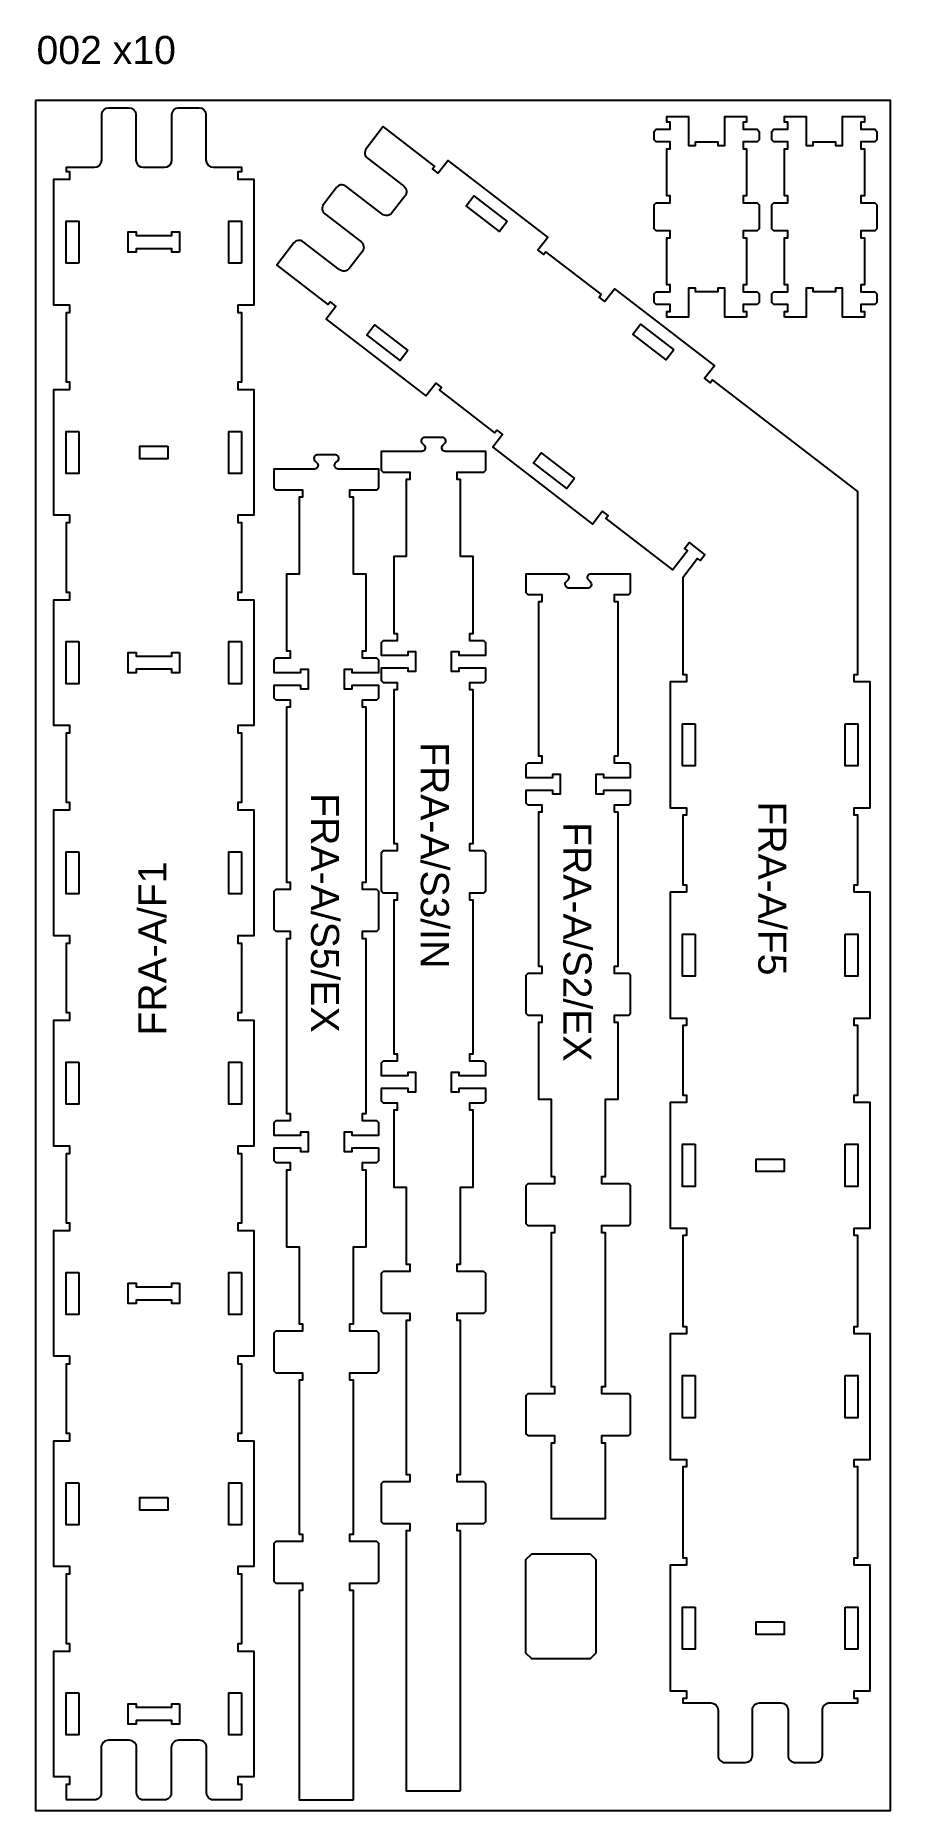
# Model space of a CAD drawing. Extents: x -4741 to 10570, y -11118 to 12613.
# Drawn here: x -2650 to -1430, y 6775 to 9307 of the extents above; entities that cross this region are included whole.
import ezdxf

# ---------------------------------------------------------------- set-up
doc = ezdxf.new("R2010")
doc.units = 0
doc.header["$MEASUREMENT"] = 0
for name, color, linetype in [('0_SHEET_BIRCHPLY_2440X1220', 1, 'CONTINUOUS'), ('1_ANYTOOL_1MMDEEP_INSIDE', 2, 'CONTINUOUS'), ('3_ANYTOOL_CUTTHROUGH_INSID', 4, 'CONTINUOUS'), ('6_ANYTOOL_CUTTHROUGH_OUTSI', 5, 'CONTINUOUS')]:
    doc.layers.add(name, color=color, linetype=linetype)

msp = doc.modelspace()

# ---------------------------------------------------------------- texts
at = {"layer": '0_SHEET_BIRCHPLY_2440X1220', "insert": (-2648.1, 9306.5), "char_height": 40, "width": 232.771, "attachment_point": 1}
msp.add_mtext('\\fArial;002 x10', dxfattribs=at)
at = {"layer": '1_ANYTOOL_1MMDEEP_INSIDE', "char_height": 40, "attachment_point": 1}
for s, insert, width, rotation in [('\\fArial;FRA-A/S3/IN', (-2059.8, 8299), 351.084, 270), ('\\fArial;FRA-A/S5/EX', (-2216.4, 8226), 373.735, 270), ('\\fArial;FRA-A/F5', (-1578.3, 8214.3), 279.277, 270), ('\\fArial;FRA-A/S2/EX', (-1856.3, 8184.8), 373.735, 270), ('\\fArial;FRA-A/F1', (-2503, 7880.2), 271.566, 90)]:
    msp.add_mtext(s, dxfattribs=dict(at, insert=insert, width=width, rotation=rotation))

# ---------------------------------------------------------------- linework, layer by layer
at = {"layer": '0_SHEET_BIRCHPLY_2440X1220'}
msp.add_lwpolyline([(-2649.6, 9214.6), (-2649.6, 6774.6), (-1429.6, 6774.6), (-1429.6, 9214.6), (-2649.6, 9214.6)], dxfattribs=at)
at = {"layer": '3_ANYTOOL_CUTTHROUGH_INSID'}
for points in [[(-1976.8, 9041.7), (-1987.7, 9027.4), (-2035.3, 9064), (-2024.3, 9078.3), (-1976.8, 9041.7)], [(-2587.7, 8982.3), (-2605.7, 8982.3), (-2605.7, 9042.3), (-2587.7, 9042.3), (-2587.7, 8982.3)], [(-2355.7, 8982.3), (-2373.7, 8982.3), (-2373.7, 9042.3), (-2355.7, 9042.3), (-2355.7, 8982.3)], [(-2444.2, 8997.8), (-2455.2, 8997.8), (-2455.2, 9002.8), (-2506.2, 9002.8), (-2506.2, 8997.8), (-2517.2, 8997.8), (-2517.2, 9026.8), (-2506.2, 9026.8), (-2506.2, 9021.8), (-2455.2, 9021.8), (-2455.2, 9026.8), (-2444.2, 9026.8), (-2444.2, 8997.8)], [(-2118.2, 8857.8), (-2129.2, 8843.5), (-2176.7, 8880.1), (-2165.8, 8894.4), (-2118.2, 8857.8)], [(-1739, 8858.8), (-1749.9, 8844.5), (-1797.5, 8881.1), (-1786.5, 8895.4), (-1739, 8858.8)], [(-2587.7, 8742.3), (-2587.7, 8682.3), (-2605.7, 8682.3), (-2605.7, 8742.3), (-2587.7, 8742.3)], [(-2355.7, 8742.3), (-2355.7, 8682.3), (-2373.7, 8682.3), (-2373.7, 8742.3), (-2355.7, 8742.3)], [(-2460.7, 8721.3), (-2460.7, 8703.3), (-2500.7, 8703.3), (-2500.7, 8721.3), (-2460.7, 8721.3)], [(-1880.4, 8674.9), (-1891.4, 8660.6), (-1939, 8697.2), (-1928, 8711.5), (-1880.4, 8674.9)], [(-2587.7, 8442.3), (-2587.7, 8382.3), (-2605.7, 8382.3), (-2605.7, 8442.3), (-2587.7, 8442.3)], [(-2355.7, 8442.3), (-2355.7, 8382.3), (-2373.7, 8382.3), (-2373.7, 8442.3), (-2355.7, 8442.3)], [(-2444.2, 8426.8), (-2444.2, 8397.8), (-2455.2, 8397.8), (-2455.2, 8402.8), (-2506.2, 8402.8), (-2506.2, 8397.8), (-2517.2, 8397.8), (-2517.2, 8426.8), (-2506.2, 8426.8), (-2506.2, 8421.8), (-2455.2, 8421.8), (-2455.2, 8426.8), (-2444.2, 8426.8)], [(-1708.2, 8325.1), (-1708.2, 8265.1), (-1726.2, 8265.1), (-1726.2, 8325.1), (-1708.2, 8325.1)], [(-1494.2, 8325.1), (-1476.2, 8325.1), (-1476.2, 8265.1), (-1494.2, 8265.1), (-1494.2, 8325.1)], [(-2587.7, 8142.3), (-2587.7, 8082.3), (-2605.7, 8082.3), (-2605.7, 8142.3), (-2587.7, 8142.3)], [(-2355.7, 8142.3), (-2355.7, 8082.3), (-2373.7, 8082.3), (-2373.7, 8142.3), (-2355.7, 8142.3)], [(-1708.2, 8025.1), (-1708.2, 7965.1), (-1726.2, 7965.1), (-1726.2, 8025.1), (-1708.2, 8025.1)], [(-1494.2, 8025.1), (-1476.2, 8025.1), (-1476.2, 7965.1), (-1494.2, 7965.1), (-1494.2, 8025.1)], [(-2587.7, 7842.3), (-2587.7, 7782.3), (-2605.7, 7782.3), (-2605.7, 7842.3), (-2587.7, 7842.3)], [(-2355.7, 7842.3), (-2355.7, 7782.3), (-2373.7, 7782.3), (-2373.7, 7842.3), (-2355.7, 7842.3)], [(-1708.2, 7725.1), (-1708.2, 7665.1), (-1726.2, 7665.1), (-1726.2, 7725.1), (-1708.2, 7725.1)], [(-1494.2, 7725.1), (-1476.2, 7725.1), (-1476.2, 7665.1), (-1494.2, 7665.1), (-1494.2, 7725.1)], [(-1581.2, 7704.1), (-1581.2, 7686.1), (-1621.2, 7686.1), (-1621.2, 7704.1), (-1581.2, 7704.1)], [(-2587.7, 7542.3), (-2587.7, 7482.3), (-2605.7, 7482.3), (-2605.7, 7542.3), (-2587.7, 7542.3)], [(-2444.2, 7526.8), (-2444.2, 7497.8), (-2455.2, 7497.8), (-2455.2, 7502.8), (-2506.2, 7502.8), (-2506.2, 7497.8), (-2517.2, 7497.8), (-2517.2, 7526.8), (-2506.2, 7526.8), (-2506.2, 7521.8), (-2455.2, 7521.8), (-2455.2, 7526.8), (-2444.2, 7526.8)], [(-2355.7, 7542.3), (-2355.7, 7482.3), (-2373.7, 7482.3), (-2373.7, 7542.3), (-2355.7, 7542.3)], [(-1708.2, 7395), (-1708.2, 7335), (-1726.2, 7335), (-1726.2, 7395), (-1708.2, 7395)], [(-1494.2, 7395), (-1476.2, 7395), (-1476.2, 7335), (-1494.2, 7335), (-1494.2, 7395)], [(-2587.7, 7242.3), (-2587.7, 7182.3), (-2605.7, 7182.3), (-2605.7, 7242.3), (-2587.7, 7242.3)], [(-2460.7, 7221.3), (-2460.7, 7203.3), (-2500.7, 7203.3), (-2500.7, 7221.3), (-2460.7, 7221.3)], [(-2355.7, 7242.3), (-2355.7, 7182.3), (-2373.7, 7182.3), (-2373.7, 7242.3), (-2355.7, 7242.3)], [(-1708.2, 7064.9), (-1708.2, 7004.9), (-1726.2, 7004.9), (-1726.2, 7064.9), (-1708.2, 7064.9)], [(-1581.2, 7043.9), (-1581.2, 7025.9), (-1621.2, 7025.9), (-1621.2, 7043.9), (-1581.2, 7043.9)], [(-1494.2, 7064.9), (-1476.2, 7064.9), (-1476.2, 7004.9), (-1494.2, 7004.9), (-1494.2, 7064.9)], [(-2587.7, 6942.3), (-2587.7, 6882.3), (-2605.7, 6882.3), (-2605.7, 6942.3), (-2587.7, 6942.3)], [(-2355.7, 6942.3), (-2355.7, 6882.3), (-2373.7, 6882.3), (-2373.7, 6942.3), (-2355.7, 6942.3)], [(-2444.2, 6926.8), (-2444.2, 6897.8), (-2455.2, 6897.8), (-2455.2, 6902.8), (-2506.2, 6902.8), (-2506.2, 6897.8), (-2517.2, 6897.8), (-2517.2, 6926.8), (-2506.2, 6926.8), (-2506.2, 6921.8), (-2455.2, 6921.8), (-2455.2, 6926.8), (-2444.2, 6926.8)]]:
    msp.add_lwpolyline(points, dxfattribs=at)
at = {"layer": '6_ANYTOOL_CUTTHROUGH_OUTSI'}
for points in [[(-2355.9, 6789.8), (-2395.9, 6789.8, -0.414214), (-2405.4, 6799.3), (-2405.4, 6864.3, 0.414214), (-2415.9, 6874.8), (-2445.4, 6874.8, 0.414214), (-2455.9, 6864.3), (-2455.9, 6799.3, -0.414214), (-2465.4, 6789.8), (-2495.9, 6789.8, -0.414214), (-2505.4, 6799.3), (-2505.4, 6864.3, 0.414214), (-2515.9, 6874.8), (-2545.4, 6874.8, 0.414214), (-2555.9, 6864.3), (-2555.9, 6799.3, -0.414214), (-2565.4, 6789.8), (-2605.4, 6789.8), (-2605.4, 6812.1), (-2600.4, 6812.1), (-2600.4, 6822.6), (-2623.4, 6822.6), (-2623.4, 7002.1), (-2600.4, 7002.1), (-2600.4, 7012.6), (-2605.4, 7012.6), (-2605.4, 7112.1), (-2600.4, 7112.1), (-2600.4, 7122.6), (-2623.4, 7122.6), (-2623.4, 7302.1), (-2600.4, 7302.1), (-2600.4, 7312.6), (-2605.4, 7312.6), (-2605.4, 7412.1), (-2600.4, 7412.1), (-2600.4, 7422.6), (-2623.4, 7422.6), (-2623.4, 7602.1), (-2600.4, 7602.1), (-2600.4, 7612.6), (-2605.4, 7612.6), (-2605.4, 7712.1), (-2600.4, 7712.1), (-2600.4, 7722.6), (-2623.4, 7722.6), (-2623.4, 7902.1), (-2600.4, 7902.1), (-2600.4, 7912.6), (-2605.4, 7912.6), (-2605.4, 8012.1), (-2600.4, 8012.1), (-2600.4, 8022.6), (-2623.4, 8022.6), (-2623.4, 8202.1), (-2600.4, 8202.1), (-2600.4, 8212.6), (-2605.4, 8212.6), (-2605.4, 8312.1), (-2600.4, 8312.1), (-2600.4, 8322.6), (-2623.4, 8322.6), (-2623.4, 8502.1), (-2600.4, 8502.1), (-2600.4, 8512.6), (-2605.4, 8512.6), (-2605.4, 8612.1), (-2600.4, 8612.1), (-2600.4, 8622.6), (-2623.4, 8622.6), (-2623.4, 8802.1), (-2600.4, 8802.1), (-2600.4, 8812.6), (-2605.4, 8812.6), (-2605.4, 8912.1), (-2600.4, 8912.1), (-2600.4, 8922.6), (-2623.4, 8922.6), (-2623.4, 9102.1), (-2600.4, 9102.1), (-2600.4, 9112.6), (-2605.4, 9112.6), (-2605.4, 9119.1), (-2565.4, 9119.1), (-2561.6, 9119.8), (-2558, 9122.1), (-2555.7, 9125.7), (-2554.9, 9129.5), (-2554.9, 9194.5), (-2554.3, 9198.1), (-2552.1, 9201.3), (-2548.9, 9203.4), (-2545.4, 9204.1), (-2516, 9204.1), (-2512.4, 9203.4), (-2509.2, 9201.3), (-2507.1, 9198.1), (-2506.4, 9194.5), (-2506.4, 9129.5), (-2505.7, 9125.7), (-2503.4, 9122.1), (-2499.8, 9119.8), (-2496, 9119.1), (-2465.4, 9119.1), (-2461.6, 9119.8), (-2458, 9122.1), (-2455.7, 9125.7), (-2454.9, 9129.5), (-2454.9, 9194.5), (-2454.3, 9198.1), (-2452.1, 9201.3), (-2448.9, 9203.4), (-2445.4, 9204.1), (-2416, 9204.1), (-2412.4, 9203.4), (-2409.2, 9201.3), (-2407.1, 9198.1), (-2406.4, 9194.5), (-2406.4, 9129.5), (-2405.7, 9125.7), (-2403.4, 9122.1), (-2399.8, 9119.8), (-2396, 9119.1), (-2355.9, 9119.1), (-2355.9, 9112.6), (-2360.9, 9112.6), (-2360.9, 9102.1), (-2337.9, 9102.1), (-2337.9, 8922.6), (-2360.9, 8922.6), (-2360.9, 8912.1), (-2355.9, 8912.1), (-2355.9, 8812.6), (-2360.9, 8812.6), (-2360.9, 8802.1), (-2337.9, 8802.1), (-2337.9, 8622.6), (-2360.9, 8622.6), (-2360.9, 8612.1), (-2355.9, 8612.1), (-2355.9, 8512.6), (-2360.9, 8512.6), (-2360.9, 8502.1), (-2337.9, 8502.1), (-2337.9, 8322.6), (-2360.9, 8322.6), (-2360.9, 8312.1), (-2355.9, 8312.1), (-2355.9, 8212.6), (-2360.9, 8212.6), (-2360.9, 8202.1), (-2337.9, 8202.1), (-2337.9, 8022.6), (-2360.9, 8022.6), (-2360.9, 8012.1), (-2355.9, 8012.1), (-2355.9, 7912.6), (-2360.9, 7912.6), (-2360.9, 7902.1), (-2337.9, 7902.1), (-2337.9, 7722.6), (-2360.9, 7722.6), (-2360.9, 7712.1), (-2355.9, 7712.1), (-2355.9, 7612.6), (-2360.9, 7612.6), (-2360.9, 7602.1), (-2337.9, 7602.1), (-2337.9, 7422.6), (-2360.9, 7422.6), (-2360.9, 7412.1), (-2355.9, 7412.1), (-2355.9, 7312.6), (-2360.9, 7312.6), (-2360.9, 7302.1), (-2337.9, 7302.1), (-2337.9, 7122.6), (-2360.9, 7122.6), (-2360.9, 7112.1), (-2355.9, 7112.1), (-2355.9, 7012.6), (-2360.9, 7012.6), (-2360.9, 7002.1), (-2337.9, 7002.1), (-2337.9, 6822.6), (-2360.9, 6822.6), (-2360.9, 6812.1), (-2355.9, 6812.1), (-2355.9, 6789.8)], [(-2153.3, 9177.2), (-2177.7, 9145.4, 0.414214), (-2175.9, 9132.1), (-2124.4, 9092.5, -0.414214), (-2122.5, 9077.8), (-2140.5, 9054.4, -0.414214), (-2155.2, 9052.5), (-2206.7, 9092.1, 0.414214), (-2220, 9090.4), (-2238.6, 9066.2, 0.414214), (-2236.9, 9052.9), (-2185.4, 9013.2, -0.414214), (-2183.4, 8998.5), (-2201.4, 8975.1, -0.414214), (-2216.2, 8973.2), (-2267.7, 9012.8, 0.414214), (-2281, 9011.1), (-2305.4, 8979.4), (-2232.3, 8923.1), (-2229.2, 8927.1), (-2220.9, 8920.7), (-2234.9, 8902.5), (-2092.6, 8793), (-2078.6, 8811.3), (-2070.3, 8804.9), (-2073.3, 8800.9), (-1994.5, 8740.2), (-1991.4, 8744.2), (-1983.1, 8737.8), (-1997.1, 8719.6), (-1854.9, 8610.1), (-1840.8, 8628.4), (-1832.5, 8621.9), (-1835.6, 8618), (-1740.5, 8544.9), (-1719.5, 8572.2), (-1723.4, 8575.2), (-1717, 8583.6), (-1694.4, 8566.2), (-1700.8, 8557.9), (-1704.8, 8560.9), (-1725.9, 8533.4), (-1725.9, 8395.3), (-1720.9, 8395.3), (-1720.9, 8384.8), (-1743.9, 8384.8), (-1743.9, 8205.3), (-1720.9, 8205.3), (-1720.9, 8194.8), (-1725.9, 8194.8), (-1725.9, 8095.3), (-1720.9, 8095.3), (-1720.9, 8084.8), (-1743.9, 8084.8), (-1743.9, 7905.3), (-1720.9, 7905.3), (-1720.9, 7894.8), (-1725.9, 7894.8), (-1725.9, 7795.3), (-1720.9, 7795.3), (-1720.9, 7784.8), (-1743.9, 7784.8), (-1743.9, 7605.3), (-1720.9, 7605.3), (-1720.9, 7594.8), (-1725.9, 7594.8), (-1725.9, 7465.2), (-1720.9, 7465.2), (-1720.9, 7454.7), (-1743.9, 7454.7), (-1743.9, 7275.2), (-1720.9, 7275.2), (-1720.9, 7264.7), (-1725.9, 7264.7), (-1725.9, 7135.1), (-1720.9, 7135.1), (-1720.9, 7124.6), (-1743.9, 7124.6), (-1743.9, 6945.1), (-1720.9, 6945.1), (-1720.9, 6934.6), (-1725.9, 6934.6), (-1725.9, 6928.1), (-1685.9, 6928.1, -0.414214), (-1675.7, 6917.9), (-1675.7, 6852.9, 0.414214), (-1665.9, 6843.1), (-1636.4, 6843.1, 0.414214), (-1626.7, 6852.9), (-1626.7, 6917.9, -0.414214), (-1616.4, 6928.1), (-1585.9, 6928.1, -0.414214), (-1575.7, 6917.9), (-1575.7, 6852.9, 0.414214), (-1565.9, 6843.1), (-1536.4, 6843.1, 0.414214), (-1526.7, 6852.9), (-1526.7, 6917.9), (-1526.7, 6918.1), (-1526.7, 6918.4), (-1526.7, 6918.6), (-1526.6, 6918.8), (-1526.6, 6919.1), (-1526.6, 6919.3), (-1526.5, 6919.5), (-1526.5, 6919.8), (-1526.5, 6920), (-1526.4, 6920.2), (-1526.3, 6920.5), (-1526.3, 6920.7), (-1526.2, 6921), (-1526.1, 6921.2), (-1526, 6921.4), (-1526, 6921.7), (-1525.9, 6921.9), (-1525.8, 6922.1), (-1525.6, 6922.4), (-1525.5, 6922.6), (-1525.4, 6922.8), (-1525.3, 6923.1), (-1525.1, 6923.3), (-1525, 6923.5), (-1524.9, 6923.7), (-1524.7, 6923.9), (-1524.5, 6924.2), (-1524.4, 6924.4), (-1524.2, 6924.6), (-1524, 6924.8), (-1523.9, 6925), (-1523.7, 6925.1), (-1523.5, 6925.3), (-1523.3, 6925.5), (-1523.1, 6925.7), (-1522.9, 6925.9), (-1522.7, 6926), (-1522.5, 6926.2), (-1522.3, 6926.3), (-1522, 6926.5), (-1521.8, 6926.6), (-1521.6, 6926.8), (-1521.4, 6926.9), (-1521.1, 6927), (-1520.9, 6927.1), (-1520.7, 6927.2), (-1520.4, 6927.3), (-1520.2, 6927.4), (-1520, 6927.5), (-1519.7, 6927.6), (-1519.5, 6927.7), (-1519.2, 6927.8), (-1519, 6927.8), (-1518.8, 6927.9), (-1518.5, 6927.9), (-1518.3, 6928), (-1518.1, 6928), (-1517.8, 6928.1), (-1517.6, 6928.1), (-1517.3, 6928.1), (-1517.1, 6928.1), (-1516.9, 6928.1), (-1516.7, 6928.1), (-1516.4, 6928.1), (-1476.4, 6928.1), (-1476.4, 6934.6), (-1481.4, 6934.6), (-1481.4, 6945.1), (-1458.4, 6945.1), (-1458.4, 7124.6), (-1481.4, 7124.6), (-1481.4, 7135.1), (-1476.4, 7135.1), (-1476.4, 7264.7), (-1481.4, 7264.7), (-1481.4, 7275.2), (-1458.4, 7275.2), (-1458.4, 7454.7), (-1481.4, 7454.7), (-1481.4, 7465.2), (-1476.4, 7465.2), (-1476.4, 7594.8), (-1481.4, 7594.8), (-1481.4, 7605.3), (-1458.4, 7605.3), (-1458.4, 7784.8), (-1481.4, 7784.8), (-1481.4, 7795.3), (-1476.4, 7795.3), (-1476.4, 7894.8), (-1481.4, 7894.8), (-1481.4, 7905.3), (-1458.4, 7905.3), (-1458.4, 8084.8), (-1481.4, 8084.8), (-1481.4, 8095.3), (-1476.4, 8095.3), (-1476.4, 8194.8), (-1481.4, 8194.8), (-1481.4, 8205.3), (-1458.4, 8205.3), (-1458.4, 8384.8), (-1481.4, 8384.8), (-1481.4, 8395.3), (-1476.4, 8395.3), (-1476.4, 8656.5), (-1683.4, 8815.7), (-1686.5, 8811.8), (-1694.8, 8818.2), (-1680.8, 8836.4), (-1823.1, 8945.9), (-1837.1, 8927.6), (-1845.4, 8934), (-1842.4, 8938), (-1921.2, 8998.7), (-1924.3, 8994.7), (-1932.6, 9001.1), (-1918.6, 9019.3), (-2060.8, 9128.8), (-2074.9, 9110.5), (-2083.2, 9116.9), (-2080.1, 9120.9), (-2153.3, 9177.2)], [(-2043, 6802.6), (-2043, 7173.6), (-2048, 7173.6), (-2048, 7184.1), (-2009.8, 7184.1), (-2007, 7187), (-2007, 7240.7), (-2009.8, 7243.6), (-2048, 7243.6), (-2048, 7254.1), (-2043, 7254.1), (-2043, 7473.6), (-2048, 7473.6), (-2048, 7484.1), (-2009.8, 7484.1), (-2007, 7487), (-2007, 7540.7), (-2009.8, 7543.6), (-2048, 7543.6), (-2048, 7554.1), (-2043, 7554.1), (-2043, 7664.1), (-2025, 7664.1), (-2025, 7773.6), (-2030, 7773.6), (-2030, 7784.1), (-2009.8, 7784.1), (-2007, 7787), (-2007, 7804.6), (-2045.5, 7804.6), (-2045.5, 7799.6), (-2056, 7799.6), (-2056, 7828.1), (-2045.5, 7828.1), (-2045.5, 7823.1), (-2007, 7823.1), (-2007, 7840.7), (-2009.8, 7843.6), (-2030, 7843.6), (-2030, 7854.1), (-2025, 7854.1), (-2025, 8073.6), (-2030, 8073.6), (-2030, 8084.1), (-2009.8, 8084.1), (-2007, 8087), (-2007, 8140.7), (-2009.8, 8143.6), (-2030, 8143.6), (-2030, 8154.1), (-2025, 8154.1), (-2025, 8373.6), (-2030, 8373.6), (-2030, 8384.1), (-2009.8, 8384.1), (-2007, 8387), (-2007, 8404.6), (-2045.5, 8404.6), (-2045.5, 8399.6), (-2056, 8399.6), (-2056, 8428.1), (-2045.5, 8428.1), (-2045.5, 8423.1), (-2007, 8423.1), (-2007, 8440.7), (-2009.8, 8443.6), (-2030, 8443.6), (-2030, 8454.1), (-2025, 8454.1), (-2025, 8563.6), (-2043, 8563.6), (-2043, 8673.6), (-2048, 8673.6), (-2048, 8684.1), (-2009.8, 8684.1), (-2007, 8687), (-2007, 8713.6), (-2064.7, 8713.6, -0.668179), (-2068.4, 8722.6), (-2065.5, 8725.5, 0.668179), (-2068.8, 8733.6), (-2094.7, 8733.6, 0.668179), (-2098, 8725.5), (-2095.1, 8722.6, -0.668179), (-2098.8, 8713.6), (-2156.5, 8713.6), (-2156.5, 8687), (-2153.6, 8684.1), (-2115.5, 8684.1), (-2115.5, 8673.6), (-2120.5, 8673.6), (-2120.5, 8563.6), (-2138.5, 8563.6), (-2138.5, 8454.1), (-2133.5, 8454.1), (-2133.5, 8443.6), (-2153.6, 8443.6), (-2156.5, 8440.7), (-2156.5, 8423.1), (-2118, 8423.1), (-2118, 8428.1), (-2107.5, 8428.1), (-2107.5, 8399.6), (-2118, 8399.6), (-2118, 8404.6), (-2156.5, 8404.6), (-2156.5, 8387), (-2153.6, 8384.1), (-2133.5, 8384.1), (-2133.5, 8373.6), (-2138.5, 8373.6), (-2138.5, 8154.1), (-2133.5, 8154.1), (-2133.5, 8143.6), (-2153.6, 8143.6), (-2156.5, 8140.7), (-2156.5, 8087), (-2153.6, 8084.1), (-2133.5, 8084.1), (-2133.5, 8073.6), (-2138.5, 8073.6), (-2138.5, 7854.1), (-2133.5, 7854.1), (-2133.5, 7843.6), (-2153.6, 7843.6), (-2156.5, 7840.7), (-2156.5, 7823.1), (-2118, 7823.1), (-2118, 7828.1), (-2107.5, 7828.1), (-2107.5, 7799.6), (-2118, 7799.6), (-2118, 7804.6), (-2156.5, 7804.6), (-2156.5, 7787), (-2153.6, 7784.1), (-2133.5, 7784.1), (-2133.5, 7773.6), (-2138.5, 7773.6), (-2138.5, 7664.1), (-2120.5, 7664.1), (-2120.5, 7554.1), (-2115.5, 7554.1), (-2115.5, 7543.6), (-2153.6, 7543.6), (-2156.5, 7540.7), (-2156.5, 7487), (-2153.6, 7484.1), (-2115.5, 7484.1), (-2115.5, 7473.6), (-2120.5, 7473.6), (-2120.5, 7254.1), (-2115.5, 7254.1), (-2115.5, 7243.6), (-2153.6, 7243.6), (-2156.5, 7240.7), (-2156.5, 7187), (-2153.6, 7184.1), (-2115.5, 7184.1), (-2115.5, 7173.6), (-2120.5, 7173.6), (-2120.5, 6802.6), (-2043, 6802.6)], [(-2195.9, 6789.8), (-2195.9, 7088.4), (-2200.9, 7088.4), (-2200.9, 7098.9), (-2162.7, 7098.9), (-2159.9, 7101.8), (-2159.9, 7155.6), (-2162.7, 7158.4), (-2200.9, 7158.4), (-2200.9, 7168.9), (-2195.9, 7168.9), (-2195.9, 7388.4), (-2200.9, 7388.4), (-2200.9, 7398.9), (-2162.7, 7398.9), (-2159.9, 7401.8), (-2159.9, 7455.6), (-2162.7, 7458.4), (-2200.9, 7458.4), (-2200.9, 7468.9), (-2195.9, 7468.9), (-2195.9, 7578.9), (-2177.9, 7578.9), (-2177.9, 7688.4), (-2182.9, 7688.4), (-2182.9, 7698.9), (-2162.7, 7698.9), (-2159.9, 7701.8), (-2159.9, 7719.4), (-2198.4, 7719.4), (-2198.4, 7714.4), (-2208.9, 7714.4), (-2208.9, 7742.9), (-2198.4, 7742.9), (-2198.4, 7737.9), (-2159.9, 7737.9), (-2159.9, 7755.6), (-2162.7, 7758.4), (-2182.9, 7758.4), (-2182.9, 7768.9), (-2177.9, 7768.9), (-2177.9, 8018.5), (-2182.9, 8018.5), (-2182.9, 8029), (-2162.7, 8029), (-2159.9, 8031.9), (-2159.9, 8085.7), (-2162.7, 8088.5), (-2182.9, 8088.5), (-2182.9, 8099), (-2177.9, 8099), (-2177.9, 8348.6), (-2182.9, 8348.6), (-2182.9, 8359.1), (-2162.7, 8359.1), (-2159.9, 8362), (-2159.9, 8379.6), (-2198.4, 8379.6), (-2198.4, 8374.6), (-2208.9, 8374.6), (-2208.9, 8403.1), (-2198.4, 8403.1), (-2198.4, 8398.1), (-2159.9, 8398.1), (-2159.9, 8415.8), (-2162.7, 8418.6), (-2182.9, 8418.6), (-2182.9, 8429.1), (-2177.9, 8429.1), (-2177.9, 8538.6), (-2195.9, 8538.6), (-2195.9, 8648.6), (-2200.9, 8648.6), (-2200.9, 8659.1), (-2162.7, 8659.1), (-2159.9, 8662), (-2159.9, 8688.6), (-2217.6, 8688.6, -0.668179), (-2221.3, 8697.6), (-2218.3, 8700.5, 0.668179), (-2221.7, 8708.6), (-2247.6, 8708.6, 0.668179), (-2250.9, 8700.5), (-2248, 8697.6, -0.668179), (-2251.7, 8688.6), (-2309.4, 8688.6), (-2309.4, 8662), (-2306.5, 8659.1), (-2268.4, 8659.1), (-2268.4, 8648.6), (-2273.4, 8648.6), (-2273.4, 8538.6), (-2291.4, 8538.6), (-2291.4, 8429.1), (-2286.4, 8429.1), (-2286.4, 8418.6), (-2306.5, 8418.6), (-2309.4, 8415.8), (-2309.4, 8398.1), (-2270.9, 8398.1), (-2270.9, 8403.1), (-2260.4, 8403.1), (-2260.4, 8374.6), (-2270.9, 8374.6), (-2270.9, 8379.6), (-2309.4, 8379.6), (-2309.4, 8362), (-2306.5, 8359.1), (-2286.4, 8359.1), (-2286.4, 8348.6), (-2291.4, 8348.6), (-2291.4, 8099), (-2286.4, 8099), (-2286.4, 8088.5), (-2306.5, 8088.5), (-2309.4, 8085.7), (-2309.4, 8031.9), (-2306.5, 8029), (-2286.4, 8029), (-2286.4, 8018.5), (-2291.4, 8018.5), (-2291.4, 7768.9), (-2286.4, 7768.9), (-2286.4, 7758.4), (-2306.5, 7758.4), (-2309.4, 7755.6), (-2309.4, 7737.9), (-2270.9, 7737.9), (-2270.9, 7742.9), (-2260.4, 7742.9), (-2260.4, 7714.4), (-2270.9, 7714.4), (-2270.9, 7719.4), (-2309.4, 7719.4), (-2309.4, 7701.8), (-2306.5, 7698.9), (-2286.4, 7698.9), (-2286.4, 7688.4), (-2291.4, 7688.4), (-2291.4, 7578.9), (-2273.4, 7578.9), (-2273.4, 7468.9), (-2268.4, 7468.9), (-2268.4, 7458.4), (-2306.5, 7458.4), (-2309.4, 7455.6), (-2309.4, 7401.8), (-2306.5, 7398.9), (-2268.4, 7398.9), (-2268.4, 7388.4), (-2273.4, 7388.4), (-2273.4, 7168.9), (-2268.4, 7168.9), (-2268.4, 7158.4), (-2306.5, 7158.4), (-2309.4, 7155.6), (-2309.4, 7101.8), (-2306.5, 7098.9), (-2268.4, 7098.9), (-2268.4, 7088.4), (-2273.4, 7088.4), (-2273.4, 6789.8), (-2195.9, 6789.8)], [(-1800.4, 8512.2), (-1800.4, 8538.4), (-1858.1, 8538.4, 0.668179), (-1861.1, 8531.1), (-1858.1, 8528.2, -0.668179), (-1862.2, 8518.4), (-1888.1, 8518.4, -0.668179), (-1892.1, 8528.2), (-1889.2, 8531.1, 0.668179), (-1892.2, 8538.4), (-1949.9, 8538.4), (-1949.9, 8512.2), (-1947, 8509.4), (-1926.9, 8509.4), (-1926.9, 8498.9), (-1931.9, 8498.9), (-1931.9, 8279.4), (-1926.9, 8279.4), (-1926.9, 8268.9), (-1947, 8268.9), (-1949.9, 8266), (-1949.9, 8248.4), (-1911.4, 8248.4), (-1911.4, 8253.4), (-1900.9, 8253.4), (-1900.9, 8224.9), (-1911.4, 8224.9), (-1911.4, 8229.9), (-1949.9, 8229.9), (-1949.9, 8212.2), (-1947, 8209.4), (-1926.9, 8209.4), (-1926.9, 8198.9), (-1931.9, 8198.9), (-1931.9, 7979.4), (-1926.9, 7979.4), (-1926.9, 7968.9), (-1947, 7968.9), (-1949.9, 7966), (-1949.9, 7912.2), (-1947, 7909.4), (-1926.9, 7909.4), (-1926.9, 7898.9), (-1931.9, 7898.9), (-1931.9, 7789.4), (-1913.9, 7789.4), (-1913.9, 7679.4), (-1908.9, 7679.4), (-1908.9, 7668.9), (-1947, 7668.9), (-1949.9, 7666), (-1949.9, 7612.2), (-1947, 7609.4), (-1908.9, 7609.4), (-1908.9, 7598.9), (-1913.9, 7598.9), (-1913.9, 7379.4), (-1908.9, 7379.4), (-1908.9, 7368.9), (-1947, 7368.9), (-1949.9, 7366), (-1949.9, 7312.2), (-1947, 7309.4), (-1908.9, 7309.4), (-1908.9, 7298.9), (-1913.9, 7298.9), (-1913.9, 7191.4), (-1836.4, 7191.4), (-1836.4, 7298.9), (-1841.4, 7298.9), (-1841.4, 7309.4), (-1803.2, 7309.4), (-1800.4, 7312.2), (-1800.4, 7366), (-1803.2, 7368.9), (-1841.4, 7368.9), (-1841.4, 7379.4), (-1836.4, 7379.4), (-1836.4, 7598.9), (-1841.4, 7598.9), (-1841.4, 7609.4), (-1803.2, 7609.4), (-1800.4, 7612.2), (-1800.4, 7666), (-1803.2, 7668.9), (-1841.4, 7668.9), (-1841.4, 7679.4), (-1836.4, 7679.4), (-1836.4, 7789.4), (-1818.4, 7789.4), (-1818.4, 7898.9), (-1823.4, 7898.9), (-1823.4, 7909.4), (-1803.2, 7909.4), (-1800.4, 7912.2), (-1800.4, 7966), (-1803.2, 7968.9), (-1823.4, 7968.9), (-1823.4, 7979.4), (-1818.4, 7979.4), (-1818.4, 8198.9), (-1823.4, 8198.9), (-1823.4, 8209.4), (-1803.2, 8209.4), (-1800.4, 8212.2), (-1800.4, 8229.9), (-1838.9, 8229.9), (-1838.9, 8224.9), (-1849.4, 8224.9), (-1849.4, 8253.4), (-1838.9, 8253.4), (-1838.9, 8248.4), (-1800.4, 8248.4), (-1800.4, 8266), (-1803.2, 8268.9), (-1823.4, 8268.9), (-1823.4, 8279.4), (-1818.4, 8279.4), (-1818.4, 8498.9), (-1823.4, 8498.9), (-1823.4, 8509.4), (-1803.2, 8509.4), (-1800.4, 8512.2)]]:
    msp.add_lwpolyline(points, format="xyb", dxfattribs=at)
for points in [[(-1634.9, 8905.4), (-1665.9, 8905.4), (-1665.9, 8946.4), (-1675.9, 8946.4), (-1675.9, 8941.4), (-1707.9, 8941.4), (-1707.9, 8946.4), (-1717.9, 8946.4), (-1717.9, 8905.4), (-1748.9, 8905.4), (-1748.9, 8913.4), (-1743.9, 8913.4), (-1743.9, 8923.4), (-1763.9, 8923.4), (-1766.9, 8926.4), (-1766.9, 8938.4), (-1763.9, 8941.4), (-1743.9, 8941.4), (-1743.9, 8951.4), (-1748.9, 8951.4), (-1748.9, 9018.4), (-1743.9, 9018.4), (-1743.9, 9028.4), (-1763.9, 9028.4), (-1766.9, 9031.4), (-1766.9, 9065.4), (-1763.9, 9068.4), (-1743.9, 9068.4), (-1743.9, 9078.4), (-1748.9, 9078.4), (-1748.9, 9145.4), (-1743.9, 9145.4), (-1743.9, 9155.4), (-1763.9, 9155.4), (-1766.9, 9158.4), (-1766.9, 9170.4), (-1763.9, 9173.4), (-1743.9, 9173.4), (-1743.9, 9183.4), (-1748.9, 9183.4), (-1748.9, 9191.4), (-1717.9, 9191.4), (-1717.9, 9150.4), (-1707.9, 9150.4), (-1707.9, 9155.4), (-1675.9, 9155.4), (-1675.9, 9150.4), (-1665.9, 9150.4), (-1665.9, 9191.4), (-1634.9, 9191.4), (-1634.9, 9183.4), (-1639.9, 9183.4), (-1639.9, 9173.4), (-1619.9, 9173.4), (-1616.9, 9170.4), (-1616.9, 9158.4), (-1619.9, 9155.4), (-1639.9, 9155.4), (-1639.9, 9145.4), (-1634.9, 9145.4), (-1634.9, 9078.4), (-1639.9, 9078.4), (-1639.9, 9068.4), (-1619.9, 9068.4), (-1616.9, 9065.4), (-1616.9, 9031.4), (-1619.9, 9028.4), (-1639.9, 9028.4), (-1639.9, 9018.4), (-1634.9, 9018.4), (-1634.9, 8951.4), (-1639.9, 8951.4), (-1639.9, 8941.4), (-1619.9, 8941.4), (-1616.9, 8938.4), (-1616.9, 8926.4), (-1619.9, 8923.4), (-1639.9, 8923.4), (-1639.9, 8913.4), (-1634.9, 8913.4), (-1634.9, 8905.4)], [(-1580.9, 8905.4), (-1580.9, 8913.4), (-1575.9, 8913.4), (-1575.9, 8923.4), (-1595.9, 8923.4), (-1598.9, 8926.4), (-1598.9, 8938.4), (-1595.9, 8941.4), (-1575.9, 8941.4), (-1575.9, 8951.4), (-1580.9, 8951.4), (-1580.9, 9018.4), (-1575.9, 9018.4), (-1575.9, 9028.4), (-1595.9, 9028.4), (-1598.9, 9031.4), (-1598.9, 9065.4), (-1595.9, 9068.4), (-1575.9, 9068.4), (-1575.9, 9078.4), (-1580.9, 9078.4), (-1580.9, 9145.4), (-1575.9, 9145.4), (-1575.9, 9155.4), (-1595.9, 9155.4), (-1598.9, 9158.4), (-1598.9, 9170.4), (-1595.9, 9173.4), (-1575.9, 9173.4), (-1575.9, 9183.4), (-1580.9, 9183.4), (-1580.9, 9191.4), (-1549.9, 9191.4), (-1549.9, 9150.4), (-1539.9, 9150.4), (-1539.9, 9155.4), (-1507.9, 9155.4), (-1507.9, 9150.4), (-1497.9, 9150.4), (-1497.9, 9191.4), (-1466.9, 9191.4), (-1466.9, 9183.4), (-1471.9, 9183.4), (-1471.9, 9173.4), (-1451.9, 9173.4), (-1448.9, 9170.4), (-1448.9, 9158.4), (-1451.9, 9155.4), (-1471.9, 9155.4), (-1471.9, 9145.4), (-1466.9, 9145.4), (-1466.9, 9078.4), (-1471.9, 9078.4), (-1471.9, 9068.4), (-1451.9, 9068.4), (-1448.9, 9065.4), (-1448.9, 9031.4), (-1451.9, 9028.4), (-1471.9, 9028.4), (-1471.9, 9018.4), (-1466.9, 9018.4), (-1466.9, 8951.4), (-1471.9, 8951.4), (-1471.9, 8941.4), (-1451.9, 8941.4), (-1448.9, 8938.4), (-1448.9, 8926.4), (-1451.9, 8923.4), (-1471.9, 8923.4), (-1471.9, 8913.4), (-1466.9, 8913.4), (-1466.9, 8905.4), (-1497.9, 8905.4), (-1497.9, 8946.4), (-1507.9, 8946.4), (-1507.9, 8941.4), (-1539.9, 8941.4), (-1539.9, 8946.4), (-1549.9, 8946.4), (-1549.9, 8905.4), (-1580.9, 8905.4)], [(-1858.1, 7140.8), (-1849.9, 7132.6), (-1849.9, 6999), (-1858.1, 6990.8), (-1941.6, 6990.8), (-1949.9, 6999), (-1949.9, 7132.6), (-1941.6, 7140.8), (-1858.1, 7140.8)]]:
    msp.add_lwpolyline(points, dxfattribs=at)

msp.set_redraw_order([(e.dxf.handle, doc.entitydb.next_handle()) for e in msp.query("TEXT MTEXT ATTDEF DIMENSION ARC_DIMENSION")])  # texts and dimensions are drawn at this point

doc.saveas('drawing.dxf')
